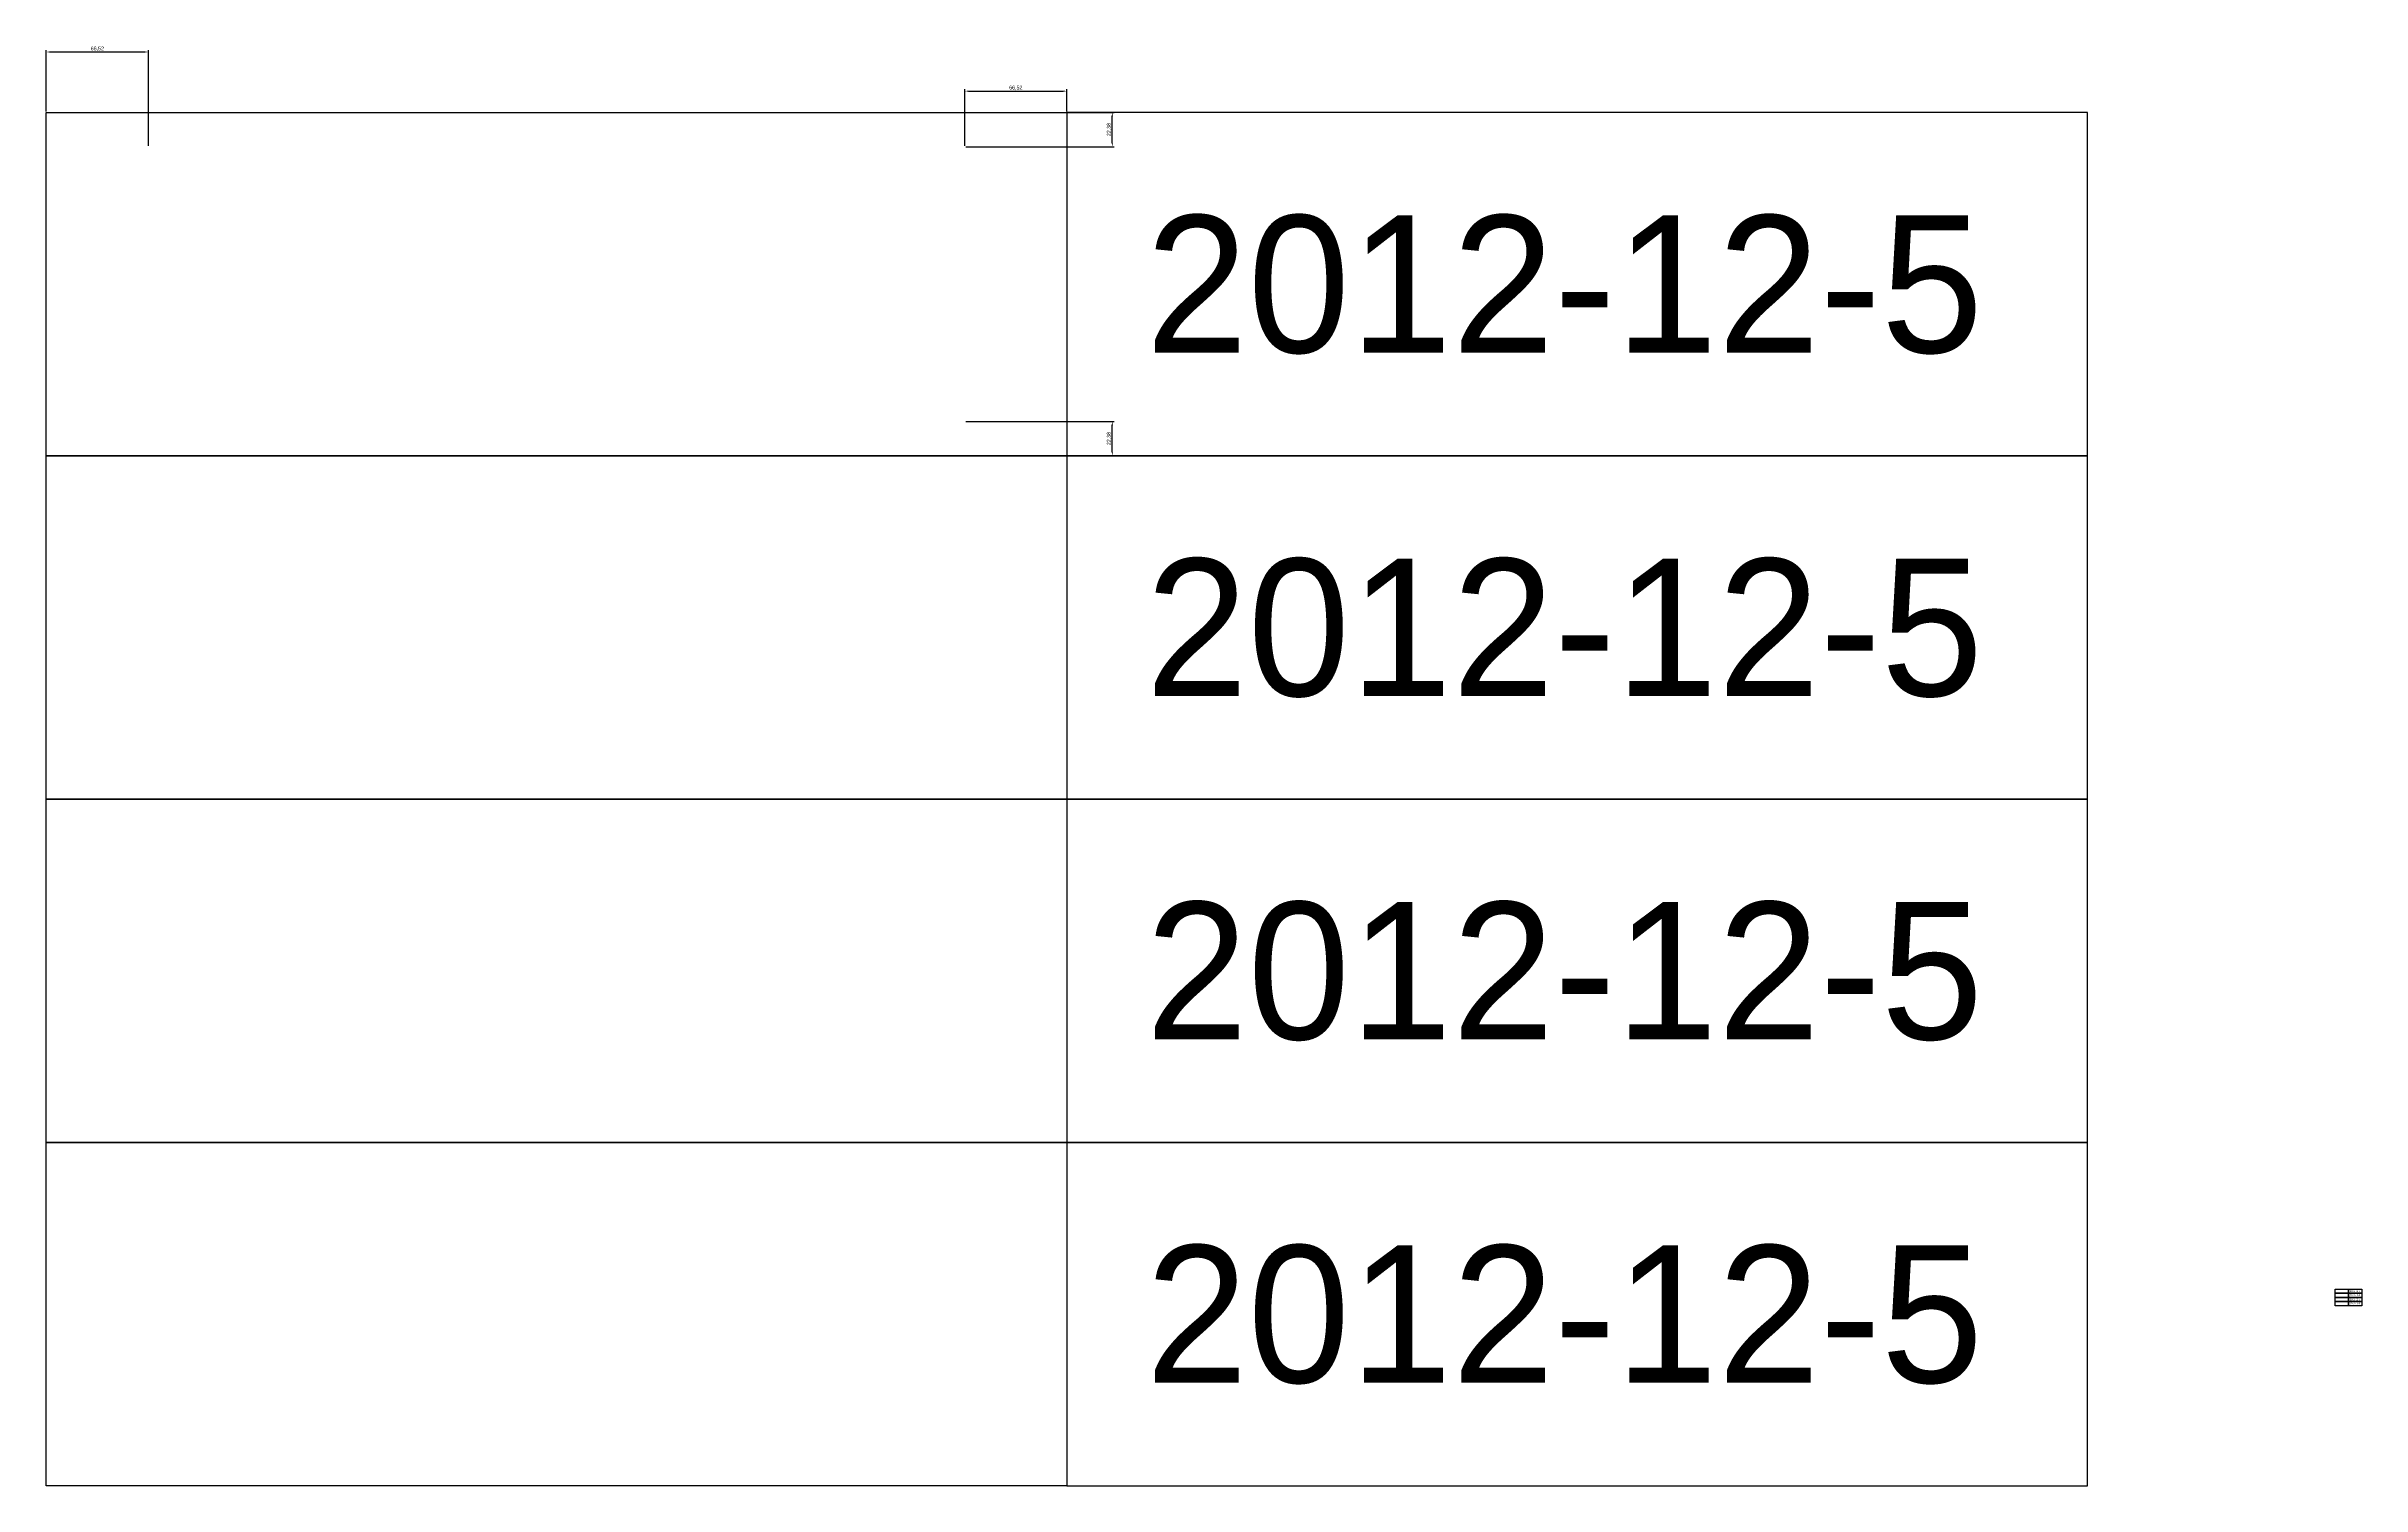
# Model space of a CAD drawing. Header units: millimetres. Extents: x 760 to 2269, y -311 to 627.
import ezdxf

# ---------------------------------------------------------------- set-up
doc = ezdxf.new("R2010")
doc.units = ezdxf.units.MM
doc.header["$PDMODE"] = 35
doc.dimstyles.new('ISO-25', dxfattribs={"dimtxt": 2.5, "dimasz": 2.5, "dimexe": 1.25, "dimexo": 0.625, "dimtad": 1, "dimtxsty": 'Standard', "dimcen": 2.5, "dimadec": 0, "dimazin": 0, "dimtfac": 1, "dimtmove": 0, "dimatfit": 3, "dimfxl": 0, "dimarcsym": 0})

# ---------------------------------------------------------------- blocks, each defined once
blk = doc.blocks.new('*D6')
at = {"color": 0, "lineweight": -2}
for p, q in [((759.5996808829259, 584.9112371860708), (759.5996808829259, 624.8793893217785)), ((823.6197925593108, 623.6293893217785), (762.0996808829259, 623.6293893217785)), ((826.1197925593108, 562.5268171874754), (826.1197925593108, 624.8793893217785))]:
    blk.add_line(p, q, dxfattribs=at)
at = {"color": 0}
for points in [[(762.0996808829259, 624.0460559884451), (762.0996808829259, 623.2127226551119), (759.5996808829259, 623.6293893217785)], [(823.6197925593108, 624.0460559884451), (823.6197925593108, 623.2127226551119), (826.1197925593108, 623.6293893217785)]]:
    blk.add_solid(points, dxfattribs=at)
at = {"layer": 'Defpoints', "color": 0}
for p in [(759.5996808829259, 623.6293893217785), (759.5996808829259, 584.2862371860708), (826.1197925593108, 561.9018171874754)]:
    blk.add_point(p, dxfattribs=at)
at = {"color": 0, "insert": (792.8597367211183, 625.7127226551119), "char_height": 2.5, "attachment_point": 5}
blk.add_mtext('66,52', dxfattribs=at)
blk = doc.blocks.new('*D7')
at = {"color": 0, "lineweight": -2}
for p, q in [((1358.28068597039, 562.5268171874754), (1358.28068597039, 599.3753019900687)), ((1360.78068597039, 598.1253019900687), (1422.300797646775, 598.1253019900687)), ((1424.800797646775, 584.9112371860708), (1424.800797646775, 599.3753019900687))]:
    blk.add_line(p, q, dxfattribs=at)
at = {"color": 0}
for points in [[(1360.78068597039, 598.5419686567353), (1360.78068597039, 597.7086353234021), (1358.28068597039, 598.1253019900687)], [(1422.300797646775, 598.5419686567353), (1422.300797646775, 597.7086353234021), (1424.800797646775, 598.1253019900687)]]:
    blk.add_solid(points, dxfattribs=at)
at = {"layer": 'Defpoints', "color": 0}
for p in [(1424.800797646775, 598.1253019900687), (1424.800797646775, 584.2862371860708), (1358.28068597039, 561.9018171874754)]:
    blk.add_point(p, dxfattribs=at)
at = {"color": 0, "insert": (1391.540741808583, 600.2086353234021), "char_height": 2.5, "attachment_point": 5}
blk.add_mtext('66,52', dxfattribs=at)
blk = doc.blocks.new('*D8')
at = {"color": 0, "lineweight": -2}
for p, q in [((1358.90568597039, 382.826457198712), (1455.675805712918, 382.826457198712)), ((1454.425805712918, 362.9420372001166), (1454.425805712918, 380.326457198712)), ((1425.425797646775, 360.4420372001166), (1455.675805712918, 360.4420372001166))]:
    blk.add_line(p, q, dxfattribs=at)
at = {"color": 0}
for points in [[(1454.009139046251, 380.326457198712), (1454.842472379585, 380.326457198712), (1454.425805712918, 382.826457198712)], [(1454.009139046251, 362.9420372001166), (1454.842472379585, 362.9420372001166), (1454.425805712918, 360.4420372001166)]]:
    blk.add_solid(points, dxfattribs=at)
at = {"layer": 'Defpoints', "color": 0}
for p in [(1358.28068597039, 382.826457198712), (1454.425805712918, 382.826457198712), (1424.800797646775, 360.4420372001166)]:
    blk.add_point(p, dxfattribs=at)
at = {"color": 0, "insert": (1452.342472379585, 371.6342471994145), "char_height": 2.5, "attachment_point": 5, "rotation": 90}
blk.add_mtext('22,38', dxfattribs=at)
blk = doc.blocks.new('*D9')
at = {"color": 0, "lineweight": -2}
for p, q in [((1425.425797646775, 584.2862371860708), (1455.675805712918, 584.2862371860708)), ((1454.425805712918, 564.4018171874754), (1454.425805712918, 581.7862371860708)), ((1358.90568597039, 561.9018171874754), (1455.675805712918, 561.9018171874754))]:
    blk.add_line(p, q, dxfattribs=at)
at = {"color": 0}
for points in [[(1454.009139046252, 581.7862371860708), (1454.842472379585, 581.7862371860708), (1454.425805712918, 584.2862371860708)], [(1454.009139046252, 564.4018171874754), (1454.842472379585, 564.4018171874754), (1454.425805712918, 561.9018171874754)]]:
    blk.add_solid(points, dxfattribs=at)
at = {"layer": 'Defpoints', "color": 0}
for p in [(1424.800797646775, 584.2862371860708), (1454.425805712918, 584.2862371860708), (1358.28068597039, 561.9018171874754)]:
    blk.add_point(p, dxfattribs=at)
at = {"color": 0, "insert": (1452.342472379585, 573.0940271867734), "char_height": 2.5, "attachment_point": 5, "rotation": 90}
blk.add_mtext('22,38', dxfattribs=at)

msp = doc.modelspace()

# ---------------------------------------------------------------- linework, layer by layer
for points in [[(759.5996808829259, 584.2862371860708), (1424.800797646775, 584.2862371860708), (1424.800797646775, 360.4420372001166), (759.5996808829259, 360.4420372001166)], [(2090.001914410625, 584.2862371860708), (1424.800797646775, 584.2862371860708), (1424.800797646775, 360.4420372001166), (2090.001914410625, 360.4420372001166)], [(759.5996808829259, 360.4420372001166), (1424.800797646775, 360.4420372001166), (1424.800797646775, 136.5978372141624), (759.5996808829259, 136.5978372141624)], [(2090.001914410625, 360.4420372001166), (1424.800797646775, 360.4420372001166), (1424.800797646775, 136.5978372141624), (2090.001914410625, 136.5978372141624)], [(759.5996808829259, 136.5978372141623), (1424.800797646775, 136.5978372141623), (1424.800797646775, -87.2463627717919), (759.5996808829259, -87.2463627717919)], [(2090.001914410625, 136.5978372141623), (1424.800797646775, 136.5978372141623), (1424.800797646775, -87.2463627717919), (2090.001914410625, -87.2463627717919)], [(759.5996808829259, -87.24636277179195), (1424.800797646775, -87.24636277179195), (1424.800797646775, -311.0905627577462), (759.5996808829259, -311.0905627577462)], [(2090.001914410625, -87.24636277179195), (1424.800797646775, -87.24636277179195), (1424.800797646775, -311.0905627577462), (2090.001914410625, -311.0905627577462)], [(2251.534885859686, -182.8769596057709), (2260.171970003693, -182.8769596057709), (2260.171970003693, -185.5965041847267), (2251.534885859686, -185.5965041847267)], [(2251.534885859686, -185.5965041847267), (2260.171970003693, -185.5965041847267), (2260.171970003693, -188.3160487636824), (2251.534885859686, -188.3160487636824)], [(2251.534885859686, -188.3160487636824), (2260.171970003693, -188.3160487636824), (2260.171970003693, -191.0355933426381), (2251.534885859686, -191.0355933426381)], [(2251.534885859686, -191.0355933426381), (2260.171970003693, -191.0355933426381), (2260.171970003693, -193.7551379215938), (2251.534885859686, -193.7551379215938)], [(2260.171970003693, -182.8769596057709), (2268.809054147699, -182.8769596057709), (2268.809054147699, -185.5965041847267), (2260.171970003693, -185.5965041847267)], [(2260.171970003693, -185.5965041847267), (2268.809054147699, -185.5965041847267), (2268.809054147699, -188.3160487636824), (2260.171970003693, -188.3160487636824)], [(2260.171970003693, -188.3160487636824), (2268.809054147699, -188.3160487636824), (2268.809054147699, -191.0355933426381), (2260.171970003693, -191.0355933426381)], [(2260.171970003693, -191.0355933426381), (2268.809054147699, -191.0355933426381), (2268.809054147699, -193.7551379215938), (2260.171970003693, -193.7551379215938)]]:
    msp.add_lwpolyline(points, close=True)

# ---------------------------------------------------------------- texts
at = {"attachment_point": 1, "style": ''}
for insert, char_height, width in [((1476.157862139258, 517.1329771902846), 89.5376799943817, 177.3869644703599), ((1476.157862139258, 293.2887772043304), 89.5376799943817, 177.3869644703599), ((1476.157862139258, 69.44457721837614), 89.5376799943817, 177.3869644703599), ((1476.157862139258, -154.3996227675781), 89.5376799943817, 177.3869644703599), ((2261.035678418094, -183.6928229794577), 1.087817831582271, 2.303222438401766), ((2261.035678418094, -186.4123675584134), 1.087817831582271, 2.303222438401766), ((2261.035678418094, -189.1319121373691), 1.087817831582271, 2.303222438401766), ((2261.035678418094, -191.8514567163248), 1.087817831582271, 2.303222438401766)]:
    msp.add_mtext('2012-12-5', dxfattribs=dict(at, insert=insert, char_height=char_height, width=width))

# ---------------------------------------------------------------- dimensions: what is measured, and where the dimension line sits
for base, p1, p2, picture, middle in [((759.5996808829259, 623.6293893217785), (826.1197925593108, 561.9018171874754), (759.5996808829259, 584.2862371860708), '*D6', (792.8597367211183, 625.7127226551119)), ((1424.800797646775, 598.1253019900687), (1358.28068597039, 561.9018171874754), (1424.800797646775, 584.2862371860708), '*D7', (1391.540741808583, 600.2086353234021))]:
    dim = msp.add_linear_dim(base=base, p1=p1, p2=p2, dimstyle='ISO-25')
    dim.commit()
    dim.dimension.update_dxf_attribs({"geometry": picture, "text_midpoint": middle})
for base, p1, p2, picture, middle in [((1454.425805712918, 584.2862371860708), (1358.28068597039, 561.9018171874754), (1424.800797646775, 584.2862371860708), '*D9', (1452.342472379585, 573.0940271867734)), ((1454.425805712918, 382.826457198712), (1424.800797646775, 360.4420372001166), (1358.28068597039, 382.826457198712), '*D8', (1452.342472379585, 371.6342471994145))]:
    dim = msp.add_linear_dim(base=base, p1=p1, p2=p2, angle=90, dimstyle='ISO-25')
    dim.commit()
    dim.dimension.update_dxf_attribs({"geometry": picture, "text_midpoint": middle})

doc.saveas('drawing.dxf')
